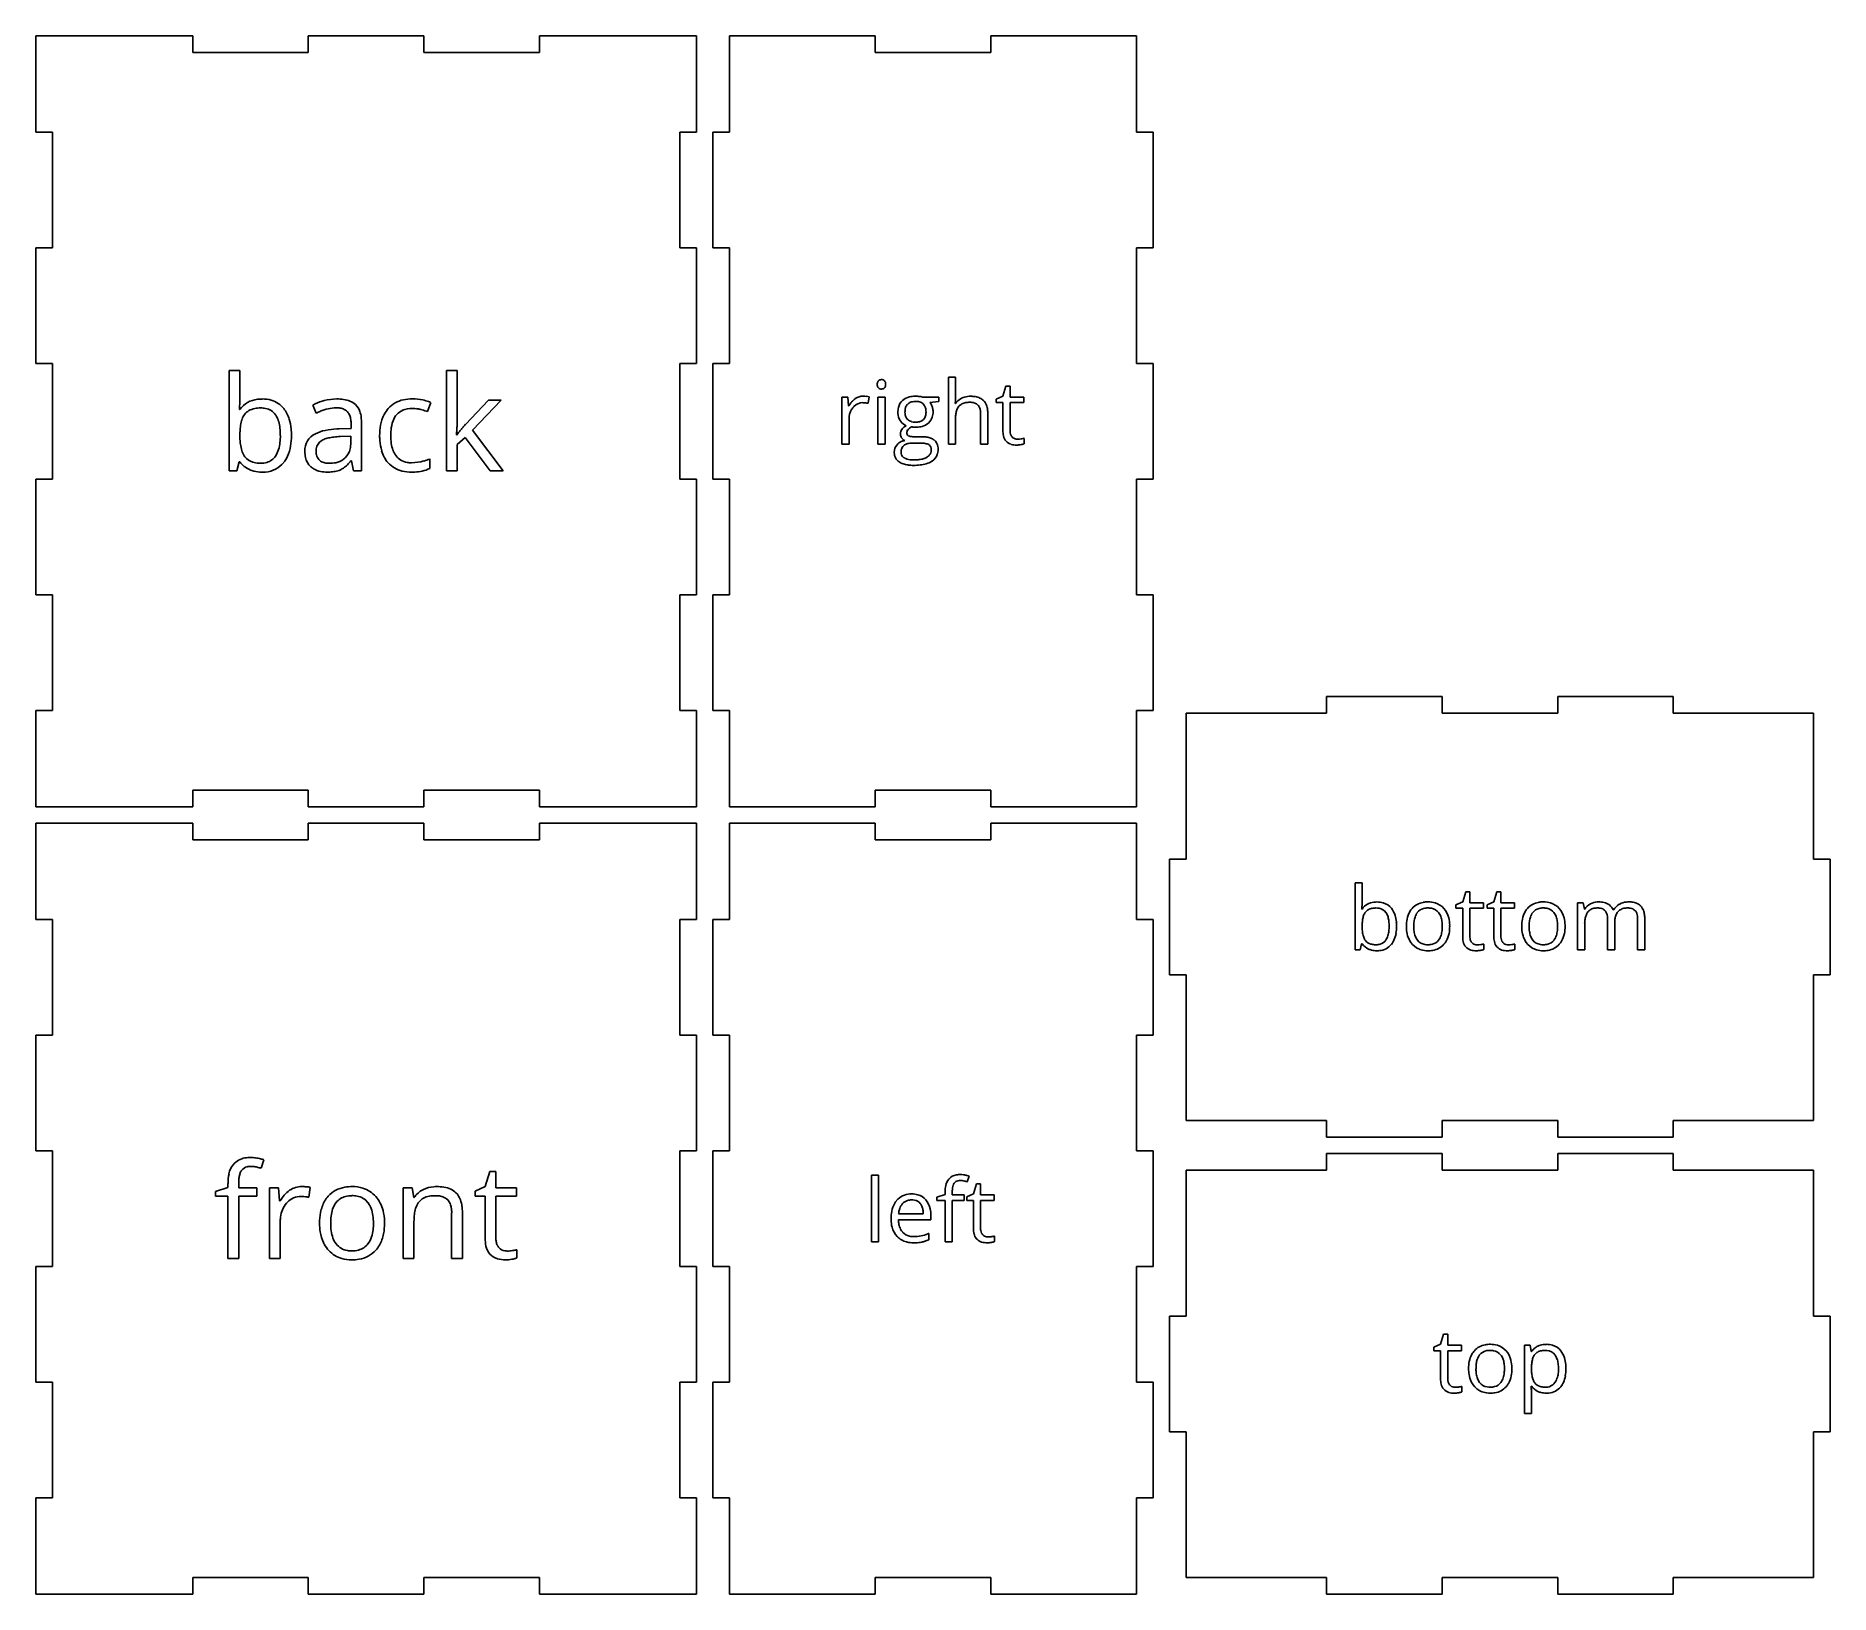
# Model space of a CAD drawing. Header units: millimetres. Extents: x 0 to 326, y 3 to 286.
import ezdxf

# ---------------------------------------------------------------- set-up
doc = ezdxf.new("R2010")
doc.units = ezdxf.units.MM

msp = doc.modelspace()

# ---------------------------------------------------------------- linework, layer by layer
at = {"layer": 'back_labelLayer'}
for p, q in [((35.12, 207), (35.12, 225.23)), ((35.12, 225.23), (37.07, 225.23)), ((37.07, 225.23), (37.07, 220.8)), ((74.6, 207), (74.6, 225.23)), ((74.6, 225.23), (76.52, 225.23)), ((76.52, 225.23), (76.52, 215.57)), ((50.91, 217.46), (50.31, 218.95)), ((71.74, 219.41), (71.14, 217.76)), ((78.06, 215.45), (82.21, 219.84)), ((84.52, 219.84), (79.31, 214.37)), ((82.21, 219.84), (84.52, 219.84)), ((36.97, 218.13), (37.07, 218.13)), ((57.27, 214.7), (57.27, 215.5)), ((59.17, 215.77), (59.17, 207)), ((55.09, 214.63), (57.27, 214.7)), ((57.22, 213.32), (55.28, 213.23)), ((57.22, 212.16), (57.22, 213.32)), ((76.43, 213.57), (76.52, 213.57)), ((77.99, 213.07), (76.52, 211.8)), ((82.52, 207), (77.99, 213.07)), ((79.31, 214.37), (84.88, 207)), ((36.93, 208.65), (36.52, 207)), ((37.07, 208.65), (36.93, 208.65)), ((57.34, 208.83), (57.25, 208.83)), ((57.73, 207), (57.34, 208.83)), ((71.55, 209.16), (71.55, 207.43)), ((76.52, 211.8), (76.52, 207)), ((36.52, 207), (35.12, 207)), ((59.17, 207), (57.73, 207)), ((76.52, 207), (74.6, 207)), ((84.88, 207), (82.52, 207))]:
    msp.add_line(p, q, dxfattribs=at)
for centre, radius, start, end in [((7.8, 220.39), 29.26, 355.7239, 358.1259), ((-3.49, 220.77), 40.56, 358.1123, 0.0484), ((40.69, 215.6), 4.42, 95.1835, 145.1109), ((40.78, 212.96), 5.47, 89.5731, 100.7324), ((41.08, 213.41), 6.64, 89.8743, 96.8145), ((40.85, 213.93), 4.5, 78.6781, 90.3749), ((41.16, 214.11), 5.95, 74.2393, 90.5624), ((41.55, 215.55), 4.45, 38.5631, 74.067), ((54.57, 211.06), 8.97, 106.3569, 118.335), ((54.95, 209.88), 10.21, 104.5162, 106.549), ((54.67, 211.05), 9.01, 90.0714, 104.6521), ((54.59, 212.12), 6.33, 90.4485, 103.7665), ((54.55, 213.64), 4.81, 83.6507, 90.1753), ((54.7, 211.84), 8.22, 81.568, 90.3249), ((55.18, 214.93), 5.09, 68.2274, 81.7494), ((55.84, 216.58), 3.31, 47.8683, 68.2934), ((55.95, 216.79), 3.08, 19.2331, 46.6741), ((67.78, 214.97), 5.04, 101.4913, 138.3134), ((68.38, 212.44), 7.64, 89.5892, 102.1788), ((68.43, 211.3), 8.78, 77.7702, 89.9475), ((68.26, 210.38), 9.71, 74.6797, 77.9579), ((69.16, 213.63), 6.34, 70.0946, 74.7386), ((70.01, 215.97), 3.85, 63.5034, 70.1862), ((70.42, 216.82), 2.91, 62.9288, 63.1881), ((12.73, 220.05), 24.32, 355.4717, 355.6528), ((47.55, 213.67), 10.47, 171.0668, 177.8457), ((43.21, 214.37), 6.08, 160.8926, 171.2334), ((40.62, 215.3), 3.33, 143.3382, 161.256), ((40, 215.71), 2.59, 120.1403, 142.4249), ((40.37, 215), 3.38, 100.4469, 119.6701), ((41.23, 215.55), 2.84, 35.5408, 79.8011), ((40.91, 215.32), 3.23, 32.7034, 35.5243), ((40.04, 214.82), 4.23, 15.7779, 32.0151), ((37.25, 214), 7.14, 6.1649, 16.0396), ((40.54, 214.77), 5.73, 16.4709, 38.4075), ((37.62, 213.85), 8.79, 5.1338, 16.7973), ((56.61, 205.75), 13.03, 112.2123, 115.9641), ((55.33, 208.98), 9.56, 103.6226, 112.432), ((54.75, 215.26), 3.18, 70.5716, 83.9929), ((55.17, 216.39), 1.97, 42.7296, 71.038), ((54.99, 216.29), 2.17, 20.4094, 41.448), ((53.8, 215.83), 3.45, 7.8273, 20.6042), ((51.68, 215.53), 5.59, 359.6933, 8.0036), ((54.16, 216.13), 4.99, 6.3379, 19.6815), ((51.51, 215.79), 7.65, 359.8027, 6.6583), ((73.19, 213.41), 10.73, 169.8978, 180.3689), ((69.46, 214.1), 6.93, 153.0875, 170.1051), ((68.04, 214.78), 5.36, 138.655, 152.6854), ((71.03, 213.86), 6.53, 160.1418, 175.1368), ((67.99, 215.06), 3.26, 114.4266, 161.6633), ((68.29, 214.04), 4.31, 88.7194, 112.5668), ((68.39, 214.04), 4.31, 87.6749, 89.9748), ((68.32, 212.78), 5.57, 81.691, 87.5079), ((67.97, 210.35), 8.04, 77.2999, 81.7345), ((67.49, 208.1), 10.34, 74.7802, 77.4497), ((67.95, 209.72), 8.65, 68.3294, 74.8831), ((53.47, 215.87), 23.06, 357.5042, 358.3307), ((63.56, 215.59), 12.96, 358.2739, 359.8928), ((109.29, 187.67), 41.8, 138.3418, 139.2877), ((52.05, 213.44), 14.99, 177.6176, 180.0426), ((49.93, 213.38), 12.86, 179.7763, 185.7075), ((44.86, 212.86), 7.76, 185.5925, 194.2051), ((37.2, 212.95), 7.19, 343.4171, 353.6369), ((32.92, 213.5), 11.49, 359.7681, 6.3095), ((33.27, 213.41), 11.15, 353.4935, 0.2205), ((35.02, 213.37), 11.41, 350.6563, 0.338), ((33.94, 213.46), 12.49, 359.8779, 5.4094), ((52.23, 210.69), 3.37, 115.4905, 182.3568), ((53.92, 207.6), 6.89, 101.3568, 117.0799), ((53, 210.73), 2.08, 120.9734, 172.418), ((53.5, 209.97), 2.99, 113.5886, 121.6805), ((54.22, 208.25), 4.86, 102.7995, 113.2433), ((55.27, 201.27), 13.35, 92.4696, 101.7065), ((55.1, 204.53), 8.67, 96.3545, 102.9953), ((55.74, 198.96), 14.28, 91.8565, 96.4478), ((55.66, 195.63), 19, 91.7165, 92.9096), ((52.28, 212.11), 4.94, 346.9178, 0.2825), ((51.03, 212.16), 6.2, 359.8182, 0.0001), ((74.22, 213.33), 11.76, 179.9388, 183.9815), ((71.06, 213.05), 8.58, 183.5914, 196.354), ((75.23, 213.39), 10.75, 174.531, 180.1549), ((73.9, 213.31), 9.42, 179.7041, 188.0744), ((70.5, 212.82), 5.99, 187.9315, 200.3885), ((13.29, 218), 63.29, 356.0329, 356.6443), ((-3.92, 219.16), 80.54, 356.0204, 356.0551), ((38.38, 216.54), 38.16, 356.6325, 357.491), ((85.92, 206.92), 11.52, 142.3234, 144.7075), ((92.06, 202.19), 19.26, 140.4331, 142.3365), ((100.05, 195.61), 29.61, 139.2799, 140.4704), ((40.57, 211.16), 4.31, 215.585, 245.8362), ((41.61, 212.02), 4.41, 193.943, 208.0218), ((40.29, 211.35), 2.93, 208.5536, 217.5606), ((40.19, 211.3), 2.82, 218.169, 253.8047), ((41.19, 211.23), 2.8, 286.0163, 326.8497), ((39.8, 212.15), 4.47, 326.7105, 343.6662), ((40.75, 211.94), 5.47, 321.3161, 335.5436), ((39, 212.69), 7.37, 335.8306, 350.8255), ((53.76, 210.51), 4.89, 179.5457, 192.6949), ((52.11, 210.11), 3.2, 192.0828, 227.4521), ((53.98, 210.54), 3.07, 171.2122, 180.2058), ((53.69, 210.5), 2.78, 179.5266, 192.7787), ((52.75, 210.28), 1.81, 192.3264, 222.058), ((52.68, 210.23), 1.73, 222.5805, 229.2547), ((52.91, 210.54), 2.12, 229.7837, 254.2724), ((53.76, 211.99), 3.58, 281.7121, 306.4594), ((53.94, 211.71), 3.25, 306.9881, 313.856), ((53.91, 211.7), 3.26, 314.1892, 347.427), ((50.92, 213.83), 8.06, 314.7445, 321.7072), ((68.23, 212.18), 5.63, 196.0167, 221.1349), ((68.67, 212.14), 4.03, 200.4183, 216.6393), ((67.9, 211.59), 3.09, 216.9695, 261.3103), ((68.22, 216.61), 8.14, 270.2658, 286.2891), ((67.73, 218.45), 10.05, 286.0461, 292.3654), ((40.9, 211.92), 5.13, 245.9802, 255.5456), ((40.71, 212.92), 4.52, 253.1383, 266.8483), ((41.06, 212.67), 5.9, 255.7755, 270.3185), ((40.86, 214.65), 6.25, 266.3776, 270.0511), ((40.9, 212.27), 3.88, 269.3869, 285.8631), ((41.11, 213.36), 6.6, 269.9226, 275.5481), ((41.42, 211.39), 4.61, 274.064, 321.4081), ((52.2, 210.23), 3.35, 227.769, 237.805), ((52.49, 210.75), 3.94, 238.3273, 258.9184), ((52.9, 212.74), 5.97, 258.672, 270.4047), ((53.23, 211.59), 3.21, 253.9397, 266.4534), ((52.95, 215.52), 8.75, 269.9539, 273.1491), ((53.33, 212.75), 4.38, 266.0783, 270.059), ((53.37, 213.73), 5.36, 269.5792, 282.0414), ((53.09, 213.38), 6.61, 272.9335, 281.4139), ((53.52, 211.3), 4.49, 281.298, 293.7314), ((53.85, 210.46), 3.58, 294.3933, 304.7372), ((52.9, 211.81), 5.24, 304.8486, 314.8531), ((67.67, 211.77), 4.93, 221.7976, 256.802), ((68.25, 214.04), 7.27, 256.4244, 270.489), ((68.24, 213.17), 4.71, 260.1359, 270.2692), ((68.32, 217.43), 10.67, 269.9655, 272.8643), ((68.48, 214.93), 8.16, 272.598, 282.1878), ((69.05, 212.37), 5.53, 282.0344, 296.9455)]:
    msp.add_arc(centre, radius, start, end, dxfattribs=at)
at = {"layer": 'back_outsideCutPath'}
for p, q in [((0, 286), (0, 268.5)), ((7.5, 286), (0, 286)), ((28.5, 286), (7.5, 286)), ((28.5, 283), (28.5, 286)), ((70.5, 286), (49.5, 286)), ((49.5, 286), (49.5, 283)), ((70.5, 283), (70.5, 286)), ((120, 286), (91.5, 286)), ((91.5, 286), (91.5, 283)), ((120, 268.5), (120, 286)), ((49.5, 283), (28.5, 283)), ((91.5, 283), (70.5, 283)), ((0, 268.5), (3, 268.5)), ((3, 268.5), (3, 247.5)), ((117, 247.5), (117, 268.5)), ((117, 268.5), (120, 268.5)), ((3, 247.5), (0, 247.5)), ((0, 247.5), (0, 226.5)), ((120, 247.5), (117, 247.5)), ((120, 226.5), (120, 247.5)), ((0, 226.5), (3, 226.5)), ((3, 226.5), (3, 205.5)), ((117, 205.5), (117, 226.5)), ((117, 226.5), (120, 226.5)), ((3, 205.5), (0, 205.5)), ((0, 205.5), (0, 184.5)), ((120, 205.5), (117, 205.5)), ((120, 184.5), (120, 205.5)), ((0, 184.5), (3, 184.5)), ((3, 184.5), (3, 163.5)), ((117, 163.5), (117, 184.5)), ((117, 184.5), (120, 184.5)), ((3, 163.5), (0, 163.5)), ((0, 163.5), (0, 146)), ((120, 163.5), (117, 163.5)), ((120, 146), (120, 163.5)), ((28.5, 146), (28.5, 149)), ((28.5, 149), (49.5, 149)), ((49.5, 149), (49.5, 146)), ((70.5, 146), (70.5, 149)), ((70.5, 149), (91.5, 149)), ((91.5, 149), (91.5, 146)), ((0, 146), (28.5, 146)), ((49.5, 146), (70.5, 146)), ((91.5, 146), (112.5, 146)), ((112.5, 146), (120, 146))]:
    msp.add_line(p, q, dxfattribs=at)
at = {"layer": 'bottom_labelLayer'}
for p, q in [((239.68, 120), (239.68, 132.16)), ((239.68, 132.16), (240.98, 132.16)), ((240.98, 132.16), (240.98, 129.2)), ((259.24, 128.72), (259.79, 130.55)), ((259.79, 130.55), (260.54, 130.55)), ((260.54, 130.55), (260.54, 128.56)), ((264.89, 128.72), (265.44, 130.55)), ((265.44, 130.55), (266.19, 130.55)), ((266.19, 130.55), (266.19, 128.56)), ((240.91, 127.42), (240.98, 127.42)), ((258.02, 128.18), (259.24, 128.72)), ((258.02, 127.55), (258.02, 128.18)), ((259.24, 127.55), (258.02, 127.55)), ((259.24, 122.46), (259.24, 127.55)), ((260.54, 128.56), (263.02, 128.56)), ((263.02, 127.55), (260.54, 127.55)), ((260.54, 127.55), (260.54, 122.52)), ((263.02, 128.56), (263.02, 127.55)), ((263.66, 128.18), (264.89, 128.72)), ((263.66, 127.55), (263.66, 128.18)), ((264.89, 127.55), (263.66, 127.55)), ((264.89, 122.46), (264.89, 127.55)), ((266.19, 128.56), (268.67, 128.56)), ((268.67, 127.55), (266.19, 127.55)), ((266.19, 127.55), (266.19, 122.52)), ((268.67, 128.56), (268.67, 127.55)), ((280.11, 120), (280.11, 128.56)), ((280.11, 128.56), (281.16, 128.56)), ((281.16, 128.56), (281.37, 127.39)), ((281.37, 127.39), (281.44, 127.39)), ((286.59, 127.27), (286.66, 127.27)), ((281.41, 124.49), (281.41, 120)), ((285.56, 120), (285.56, 125.57)), ((286.86, 124.78), (286.86, 120)), ((291.02, 120), (291.02, 125.57)), ((292.32, 125.59), (292.32, 120)), ((240.88, 121.1), (240.61, 120)), ((240.98, 121.1), (240.88, 121.1)), ((263.09, 121.07), (263.09, 120.08)), ((268.73, 121.07), (268.73, 120.08)), ((240.61, 120), (239.68, 120)), ((281.41, 120), (280.11, 120)), ((286.86, 120), (285.56, 120)), ((292.32, 120), (291.02, 120))]:
    msp.add_line(p, q, dxfattribs=at)
for centre, radius, start, end in [((224.83, 128.7), 16.13, 355.4713, 355.6532), ((221.46, 128.93), 19.51, 355.7239, 358.1259), ((213.94, 129.18), 27.04, 358.1123, 0.0484), ((243.4, 125.74), 2.95, 95.1835, 145.1109), ((242.93, 125.8), 1.72, 120.1403, 142.4249), ((243.18, 125.34), 2.25, 100.4469, 119.6701), ((243.45, 123.97), 3.64, 89.5731, 100.7324), ((243.65, 124.27), 4.43, 89.8744, 96.8145), ((243.5, 124.62), 3, 78.6781, 90.375), ((243.7, 124.74), 3.96, 74.2393, 90.5624), ((243.75, 125.7), 1.89, 35.5408, 79.8011), ((243.97, 125.7), 2.97, 38.5631, 74.067), ((243.29, 125.18), 3.82, 16.4709, 38.4075), ((252.72, 125.16), 3.58, 138.176, 150.2287), ((252.6, 125.25), 3.43, 99.1759, 137.9833), ((252.63, 125.52), 2.07, 103.4685, 142.3119), ((252.94, 123.68), 5.04, 89.7326, 100.076), ((252.89, 124.53), 3.09, 89.4806, 103.8805), ((252.94, 124.35), 3.27, 79.3454, 90.3175), ((253, 124.36), 4.36, 73.5223, 90.5692), ((253.19, 125.46), 2.13, 37.9578, 80.4006), ((253.26, 125.29), 3.4, 41.1446, 73.2134), ((252.77, 124.87), 4.04, 13.5014, 41.0703), ((273.69, 125.16), 3.58, 138.176, 150.2287), ((273.56, 125.25), 3.43, 99.1759, 137.9833), ((273.6, 125.52), 2.07, 103.4685, 142.3119), ((273.9, 123.68), 5.04, 89.7326, 100.076), ((273.85, 124.53), 3.09, 89.4806, 103.8805), ((273.9, 124.35), 3.27, 79.3454, 90.3175), ((273.97, 124.36), 4.36, 73.5223, 90.5692), ((274.15, 125.46), 2.13, 37.9578, 80.4006), ((274.22, 125.29), 3.4, 41.1446, 73.2134), ((273.73, 124.87), 4.04, 13.5014, 41.0703), ((283.63, 126.1), 2.55, 117.121, 149.5424), ((283.32, 125.85), 1.7, 123.7021, 142.3022), ((283.49, 125.55), 2.04, 101.1546, 123.0656), ((283.89, 125.64), 3.08, 93.8343, 117.5072), ((283.73, 124.4), 3.22, 89.5573, 101.4832), ((283.97, 125), 3.72, 89.9662, 94.2832), ((283.76, 124.58), 3.04, 85.5238, 90.0793), ((284.01, 124.47), 4.25, 77.5572, 90.5513), ((283.85, 125.46), 2.15, 72.3601, 85.9562), ((284.1, 126.21), 1.36, 41.0611, 72.8993), ((284.4, 126.17), 2.51, 52.7027, 78.0054), ((284.54, 126.43), 2.21, 22.2098, 51.497), ((289.01, 125.92), 2.71, 119.4042, 150.1829), ((288.76, 125.82), 1.72, 122.3597, 140.2884), ((289.31, 125.46), 3.25, 118.2585, 120.063), ((289.31, 125.43), 3.28, 95.8635, 117.9693), ((288.95, 125.48), 2.11, 101.0032, 121.784), ((289.2, 124.28), 3.34, 89.5621, 101.2962), ((289.42, 124.63), 4.09, 89.9197, 96.2618), ((289.23, 124.61), 3.01, 85.8144, 90.0685), ((289.45, 124.21), 4.51, 79.9361, 90.3804), ((289.31, 125.46), 2.15, 72.6395, 86.2568), ((289.56, 126.21), 1.36, 41.0408, 73.1793), ((289.75, 125.84), 2.85, 62.9723, 80.1665), ((290.07, 126.48), 2.14, 44.229, 62.6229), ((289.97, 126.44), 2.23, 19.5612, 43.3161), ((288.62, 125.93), 3.68, 7.5042, 19.9645), ((250.97, 124.3), 9.99, 177.6177, 180.0426), ((249.55, 124.26), 8.57, 179.7763, 185.7075), ((247.96, 124.45), 6.98, 171.0668, 177.8457), ((245.07, 124.92), 4.06, 160.8926, 171.2334), ((243.34, 125.53), 2.22, 143.3382, 161.256), ((243.54, 125.55), 2.15, 32.7033, 35.5243), ((242.96, 125.22), 2.82, 15.778, 32.0151), ((241.1, 124.67), 4.76, 6.1649, 16.0397), ((238.21, 124.34), 7.66, 359.7681, 6.3095), ((238.44, 124.28), 7.43, 353.4935, 0.2206), ((241.35, 124.57), 5.86, 5.1338, 16.7974), ((239.61, 124.24), 7.6, 350.6563, 0.338), ((238.89, 124.31), 8.32, 359.8779, 5.4093), ((255.74, 124.33), 6.73, 169.2443, 180.3881), ((255.5, 124.26), 6.49, 179.7745, 189.0933), ((253.45, 124.79), 4.4, 150.7112, 169.4695), ((257.2, 124.32), 6.85, 173.0086, 180.2464), ((256.92, 124.26), 6.57, 179.706, 187.9161), ((254.73, 124.63), 4.36, 162.0653, 173.1675), ((253.14, 125.16), 2.68, 142.9026, 162.3749), ((252.75, 125.15), 2.67, 20.0257, 37.4351), ((251.43, 124.66), 4.08, 7.744, 20.069), ((249.06, 124.32), 6.47, 359.7076, 7.8973), ((248.7, 124.27), 6.83, 353.5363, 0.2014), ((250.89, 124.38), 5.99, 1.1277, 13.88), ((250.18, 124.24), 6.7, 349.1762, 0.3863), ((249.26, 124.29), 7.61, 359.9918, 1.5421), ((276.7, 124.33), 6.73, 169.2443, 180.3881), ((276.46, 124.26), 6.49, 179.7745, 189.0933), ((274.42, 124.79), 4.4, 150.7112, 169.4695), ((278.17, 124.32), 6.85, 173.0086, 180.2464), ((277.88, 124.26), 6.57, 179.706, 187.9161), ((275.69, 124.63), 4.36, 162.0653, 173.1675), ((274.1, 125.16), 2.68, 142.9026, 162.3749), ((273.71, 125.15), 2.67, 20.0257, 37.4351), ((272.39, 124.66), 4.08, 7.744, 20.069), ((270.02, 124.32), 6.47, 359.7076, 7.8973), ((269.66, 124.27), 6.83, 353.5363, 0.2014), ((271.85, 124.38), 5.99, 1.1277, 13.88), ((271.14, 124.24), 6.7, 349.1762, 0.3863), ((270.23, 124.29), 7.61, 359.9918, 1.5421), ((287.92, 124.61), 6.52, 171.3042, 178.3502), ((290.44, 124.5), 9.03, 178.0976, 180.0253), ((285.3, 125.02), 3.86, 161.0235, 171.4469), ((283.71, 125.58), 2.17, 143.077, 161.3914), ((283.92, 126.1), 1.57, 20.7071, 40.0217), ((283.15, 125.8), 2.4, 7.9865, 20.7949), ((281.74, 125.59), 3.83, 359.6948, 8.1471), ((292.56, 124.81), 5.7, 172.3776, 180.183), ((294, 124.78), 7.14, 179.8941, 180.0009), ((290.4, 125.11), 3.52, 160.8732, 172.5273), ((289.1, 125.57), 2.14, 140.9765, 161.1699), ((289.39, 126.1), 1.57, 20.7071, 40.0217), ((288.61, 125.8), 2.4, 7.9865, 20.7949), ((287.2, 125.59), 3.83, 359.6948, 8.1471), ((286.37, 125.62), 5.95, 359.7108, 7.6907), ((243.31, 122.77), 2.87, 215.585, 245.8362), ((246.17, 123.91), 5.18, 185.5925, 194.2051), ((244, 123.35), 2.94, 193.943, 208.0218), ((243.13, 122.9), 1.96, 208.5537, 217.5605), ((243.06, 122.87), 1.88, 218.169, 253.8047), ((243.41, 123.95), 3.01, 253.1382, 266.8483), ((243.5, 125.1), 4.17, 266.3776, 270.0511), ((243.54, 123.52), 2.59, 269.3869, 285.8631), ((243.88, 122.93), 3.07, 274.064, 321.4081), ((243.73, 122.82), 1.87, 286.0163, 326.8497), ((242.8, 123.44), 2.98, 326.7105, 343.6662), ((241.07, 123.97), 4.79, 343.4171, 353.6369), ((243.43, 123.29), 3.65, 321.3161, 335.5436), ((242.27, 123.79), 4.92, 335.8306, 350.8255), ((253.83, 123.98), 4.8, 188.9103, 205.3171), ((253.33, 123.78), 4.26, 205.6561, 208.446), ((252.69, 123.38), 3.51, 207.7947, 238.6758), ((254.51, 123.91), 4.13, 187.764, 200.0977), ((253.18, 123.42), 2.72, 200.0846, 216.9132), ((252.7, 123.08), 2.13, 217.3009, 261.7099), ((252.92, 124.15), 3.22, 260.5033, 270.2477), ((252.97, 123.94), 3.01, 269.4482, 284.7256), ((253.2, 123.06), 2.1, 284.5662, 322.6334), ((253.25, 123.33), 3.46, 278.8959, 317.9979), ((252.65, 123.46), 2.78, 323.0089, 342.639), ((251.05, 123.98), 4.46, 342.3616, 353.7538), ((253.13, 123.43), 3.62, 318.144, 329.7567), ((252.43, 123.79), 4.4, 330.2507, 349.4116), ((263.32, 122.42), 4.08, 179.3551, 192.8478), ((261.27, 121.86), 1.96, 190.3818, 253.8772), ((263.15, 122.5), 2.61, 179.6417, 189.7506), ((262.23, 122.34), 1.68, 189.5479, 205.7874), ((261.85, 122.16), 1.26, 206.1294, 221.4084), ((261.81, 122.13), 1.2, 221.5949, 262.3505), ((261.91, 122.65), 1.73, 261.3266, 270.1913), ((261.92, 125.17), 4.26, 269.8804, 278.3028), ((261.96, 124.84), 3.92, 278.4153, 279.008), ((261.49, 127.9), 7.02, 278.9591, 280.5104), ((261.94, 125.45), 4.53, 280.4847, 282.627), ((262.34, 123.68), 2.71, 282.5876, 285.5796), ((262.54, 122.94), 1.95, 285.724, 286.2555), ((268.97, 122.42), 4.08, 179.3551, 192.8478), ((266.92, 121.86), 1.96, 190.3818, 253.8772), ((268.8, 122.5), 2.61, 179.6417, 189.7506), ((267.88, 122.34), 1.68, 189.5479, 205.7874), ((267.5, 122.16), 1.26, 206.1294, 221.4084), ((267.46, 122.13), 1.2, 221.5949, 262.3505), ((267.56, 122.65), 1.73, 261.3266, 270.1913), ((267.57, 125.17), 4.26, 269.8804, 278.3028), ((267.61, 124.84), 3.92, 278.4153, 279.008), ((267.13, 127.9), 7.02, 278.9591, 280.5104), ((267.59, 125.45), 4.53, 280.4847, 282.627), ((267.99, 123.68), 2.71, 282.5876, 285.5796), ((268.19, 122.94), 1.95, 285.724, 286.2555), ((274.79, 123.98), 4.8, 188.9103, 205.3171), ((274.3, 123.78), 4.26, 205.6561, 208.446), ((273.65, 123.38), 3.51, 207.7947, 238.6758), ((275.47, 123.91), 4.13, 187.764, 200.0977), ((274.14, 123.42), 2.72, 200.0846, 216.9132), ((273.66, 123.08), 2.13, 217.3009, 261.7099), ((273.88, 124.15), 3.22, 260.5033, 270.2477), ((273.93, 123.94), 3.01, 269.4482, 284.7256), ((274.17, 123.06), 2.1, 284.5662, 322.6334), ((274.21, 123.33), 3.46, 278.8959, 317.9979), ((273.61, 123.46), 2.78, 323.0089, 342.639), ((272.01, 123.98), 4.46, 342.3616, 353.7538), ((274.09, 123.43), 3.62, 318.144, 329.7567), ((273.39, 123.79), 4.4, 330.2507, 349.4116), ((243.53, 123.28), 3.42, 245.9802, 255.5456), ((243.64, 123.78), 3.93, 255.7755, 270.3185), ((243.67, 124.24), 4.4, 269.9225, 275.5481), ((252.74, 123.47), 3.61, 238.8116, 253.2428), ((252.88, 124.01), 4.16, 253.5437, 270.4182), ((252.93, 124.88), 5.04, 269.7503, 279.8033), ((261.67, 123.23), 3.39, 253.7848, 270.8853), ((261.73, 123.17), 3.32, 270.0031, 270.7604), ((261.71, 123.89), 4.04, 270.8933, 275.5483), ((261.56, 125.46), 5.62, 275.5261, 279.294), ((261.69, 124.7), 4.85, 279.1861, 280.1144), ((261.91, 123.52), 3.65, 280.007, 283.3734), ((262.23, 122.16), 2.26, 283.307, 288.1197), ((262.54, 121.23), 1.28, 287.9889, 295.3048), ((267.32, 123.23), 3.39, 253.7848, 270.8853), ((267.37, 123.17), 3.32, 270.0031, 270.7604), ((267.36, 123.89), 4.04, 270.8933, 275.5483), ((267.21, 125.46), 5.62, 275.5261, 279.294), ((267.34, 124.7), 4.85, 279.1861, 280.1144), ((267.56, 123.52), 3.65, 280.007, 283.3734), ((267.88, 122.16), 2.26, 283.307, 288.1197), ((268.19, 121.23), 1.28, 287.9889, 295.3048), ((273.7, 123.47), 3.61, 238.8116, 253.2428), ((273.84, 124.01), 4.16, 253.5437, 270.4182), ((273.89, 124.88), 5.04, 269.7503, 279.8033)]:
    msp.add_arc(centre, radius, start, end, dxfattribs=at)
at = {"layer": 'bottom_outsideCutPath'}
for p, q in [((209, 163), (209, 136.5)), ((213.5, 163), (209, 163)), ((234.5, 163), (213.5, 163)), ((255.5, 166), (234.5, 166)), ((234.5, 166), (234.5, 163)), ((255.5, 163), (255.5, 166)), ((276.5, 163), (255.5, 163)), ((297.5, 166), (276.5, 166)), ((276.5, 166), (276.5, 163)), ((297.5, 163), (297.5, 166)), ((323, 163), (297.5, 163)), ((323, 157.5), (323, 163)), ((323, 136.5), (323, 157.5)), ((209, 136.5), (206, 136.5)), ((206, 136.5), (206, 115.5)), ((326, 136.5), (323, 136.5)), ((326, 115.5), (326, 136.5)), ((206, 115.5), (209, 115.5)), ((209, 115.5), (209, 94.5)), ((323, 89), (323, 115.5)), ((323, 115.5), (326, 115.5)), ((209, 94.5), (209, 89)), ((209, 89), (234.5, 89)), ((234.5, 89), (234.5, 86)), ((255.5, 86), (255.5, 89)), ((255.5, 89), (276.5, 89)), ((276.5, 89), (276.5, 86)), ((297.5, 86), (297.5, 89)), ((297.5, 89), (318.5, 89)), ((318.5, 89), (323, 89)), ((234.5, 86), (255.5, 86)), ((276.5, 86), (297.5, 86))]:
    msp.add_line(p, q, dxfattribs=at)
at = {"layer": 'front_labelLayer'}
for p, q in [((41.43, 81.89), (40.93, 80.33)), ((81.63, 77.01), (82.45, 79.76)), ((82.45, 79.76), (83.57, 79.76)), ((83.57, 79.76), (83.57, 76.78)), ((32.61, 76.15), (34.9, 76.85)), ((32.61, 75.27), (32.61, 76.15)), ((34.9, 75.27), (32.61, 75.27)), ((34.9, 76.85), (34.9, 77.56)), ((34.9, 63.94), (34.9, 75.27)), ((36.85, 77.61), (36.85, 76.78)), ((36.85, 76.78), (40.12, 76.78)), ((40.12, 75.27), (36.85, 75.27)), ((36.85, 75.27), (36.85, 63.94)), ((40.12, 76.78), (40.12, 75.27)), ((42.46, 63.94), (42.46, 76.78)), ((42.46, 76.78), (44.07, 76.78)), ((44.07, 76.78), (44.29, 74.4)), ((49.86, 76.87), (49.59, 75.07)), ((66.76, 63.94), (66.76, 76.78)), ((66.76, 76.78), (68.34, 76.78)), ((68.34, 76.78), (68.65, 75.02)), ((68.65, 75.02), (68.75, 75.02)), ((79.79, 76.21), (81.63, 77.01)), ((79.79, 75.27), (79.79, 76.21)), ((81.63, 75.27), (79.79, 75.27)), ((81.63, 67.63), (81.63, 75.27)), ((83.57, 76.78), (87.3, 76.78)), ((87.3, 75.27), (83.57, 75.27)), ((83.57, 75.27), (83.57, 67.71)), ((87.3, 76.78), (87.3, 75.27)), ((44.29, 74.4), (44.38, 74.4)), ((75.54, 63.94), (75.54, 72.24)), ((77.49, 72.31), (77.49, 63.94)), ((44.41, 70.83), (44.41, 63.94)), ((68.7, 70.67), (68.7, 63.94)), ((87.39, 65.54), (87.39, 64.05)), ((36.85, 63.94), (34.9, 63.94)), ((44.41, 63.94), (42.46, 63.94)), ((68.7, 63.94), (66.76, 63.94)), ((77.49, 63.94), (75.54, 63.94))]:
    msp.add_line(p, q, dxfattribs=at)
for centre, radius, start, end in [((38.48, 78.83), 3.41, 98.2552, 139.6203), ((39.01, 76.39), 5.91, 89.6697, 99.9314), ((39.01, 76.03), 6.26, 81.5641, 89.7017), ((38.57, 72.96), 9.37, 75.974, 81.6565), ((37.81, 69.83), 12.59, 73.2964, 76.0946), ((42.79, 77.66), 7.88, 167.5776, 180.6587), ((39.08, 78.52), 4.08, 141.7434, 168.2322), ((43.52, 77.72), 6.67, 171.6528, 178.4384), ((40.86, 78.12), 3.97, 161.8438, 171.7847), ((39.22, 78.67), 2.25, 145.0689, 162.1802), ((38.75, 78.98), 1.68, 102.7677, 144.338), ((38.98, 78.07), 2.62, 89.4859, 103.4198), ((38.99, 76.51), 4.18, 83.0761, 89.7927), ((38.74, 74.46), 6.25, 76.5184, 83.0217), ((38, 71.35), 9.45, 71.9613, 76.5918), ((46.03, 77.62), 9.18, 178.1973, 180.0232), ((50.11, 71.18), 6.57, 139.4139, 150.6033), ((48.93, 72.19), 5.02, 124.2322, 139.4161), ((48.16, 71.87), 3.37, 89.6335, 137.0881), ((48.3, 73.14), 3.88, 89.6797, 124.4406), ((48.18, 70.68), 4.56, 87.3437, 89.966), ((48.34, 68.08), 8.93, 84.9923, 90.1281), ((48.1, 69.27), 5.97, 81.5884, 87.1916), ((47.72, 66.7), 8.57, 77.4454, 81.636), ((48.56, 70.49), 6.52, 78.4892, 85.0266), ((57.12, 71.68), 5.37, 138.1759, 150.2288), ((56.94, 71.82), 5.15, 99.1759, 137.9833), ((56.99, 72.21), 3.1, 103.4685, 142.3119), ((57.44, 69.46), 7.56, 89.7326, 100.076), ((57.37, 70.73), 4.63, 89.4806, 103.8805), ((57.44, 70.46), 4.91, 79.3454, 90.3175), ((57.54, 70.48), 6.54, 73.5223, 90.5692), ((57.82, 72.12), 3.2, 37.9578, 80.4006), ((57.92, 71.87), 5.09, 41.1446, 73.2134), ((57.19, 71.24), 6.06, 13.5014, 41.0703), ((72.08, 72.91), 3.94, 116.9443, 147.6526), ((72.49, 72.23), 4.74, 115.8071, 117.6069), ((72.13, 71.66), 3.67, 100.1176, 118.1603), ((72.7, 71.74), 5.27, 94.3227, 115.5454), ((72.55, 69.47), 5.89, 89.5933, 100.3718), ((72.82, 70.64), 6.37, 89.9579, 94.7109), ((72.61, 70.2), 5.16, 84.0198, 90.1511), ((72.87, 69.33), 7.68, 80.5585, 90.3538), ((72.8, 71.87), 3.48, 71.0828, 84.3691), ((73.24, 73.08), 2.19, 43.3791, 71.5386), ((73.35, 72.11), 4.86, 65.1094, 80.7638), ((73.91, 73.36), 3.5, 46.5585, 64.8782), ((73.96, 73.49), 3.37, 19.3849, 45.5997), ((48.87, 71.06), 4.44, 138.9576, 174.5422), ((48.99, 70.94), 4.61, 135.6209, 138.8377), ((61.65, 70.44), 10.1, 169.2443, 180.3881), ((58.22, 71.12), 6.6, 150.7112, 169.4695), ((60.12, 70.89), 6.53, 162.0653, 173.1675), ((57.74, 71.68), 4.02, 142.9026, 162.375), ((57.16, 71.66), 4.01, 20.0257, 37.4351), ((55.18, 70.93), 6.12, 7.744, 20.069), ((51.62, 70.42), 9.71, 359.7076, 7.8973), ((54.36, 70.5), 8.98, 1.1277, 13.88), ((77.89, 70.83), 9.19, 171.1766, 178.3218), ((74.29, 71.41), 5.54, 159.9534, 171.3801), ((72.08, 72.23), 3.18, 140.1519, 160.3146), ((71.71, 72.48), 2.74, 118.5439, 139.1927), ((73.12, 73.03), 2.31, 22.7024, 42.342), ((72.08, 72.6), 3.44, 8.4931, 22.658), ((70.05, 72.28), 5.5, 359.6714, 8.6877), ((72.01, 72.75), 5.45, 6.9634, 19.8363), ((69, 72.35), 8.49, 359.7631, 7.2116), ((50.31, 70.84), 5.9, 173.6908, 180.0883), ((61.28, 70.33), 9.73, 179.7745, 189.0933), ((58.78, 69.91), 7.2, 188.9103, 205.3171), ((63.84, 70.41), 10.28, 173.0086, 180.2464), ((63.41, 70.32), 9.85, 179.706, 187.9161), ((59.8, 69.8), 6.2, 187.7639, 200.0977), ((54.61, 69.91), 6.69, 342.3616, 353.7538), ((51.08, 70.33), 10.25, 353.5363, 0.2014), ((53.3, 70.3), 10.05, 349.1762, 0.3863), ((51.93, 70.37), 11.42, 359.9919, 1.5419), ((81.16, 70.68), 12.46, 178.0811, 180.0236), ((58.03, 69.6), 6.39, 205.656, 208.4462), ((57.07, 69.01), 5.27, 207.7947, 238.6758), ((57.81, 69.07), 4.08, 200.0846, 216.9132), ((57.08, 68.55), 3.19, 217.301, 261.7099), ((57.42, 70.16), 4.83, 260.5033, 270.2477), ((57.48, 69.85), 4.52, 269.4482, 284.7256), ((57.84, 68.52), 3.14, 284.5662, 322.6334), ((57.91, 68.94), 5.19, 278.8959, 317.9979), ((57, 69.13), 4.18, 323.0089, 342.639), ((57.72, 69.09), 5.43, 318.144, 329.7566), ((56.68, 69.63), 6.6, 330.2507, 349.4116), ((87.74, 67.56), 6.11, 179.3551, 192.8478), ((84.67, 66.73), 2.94, 190.3818, 253.8772), ((87.49, 67.68), 3.92, 179.6417, 189.7506), ((86.11, 67.44), 2.51, 189.5479, 205.7874), ((85.54, 67.18), 1.89, 206.1294, 221.4084), ((85.47, 67.13), 1.81, 221.5949, 262.3505), ((85.63, 67.91), 2.6, 261.3266, 270.1913), ((85.65, 71.7), 6.39, 269.8804, 278.3028), ((85.71, 71.2), 5.89, 278.4155, 279.0082), ((84.99, 75.78), 10.52, 278.959, 280.5104), ((85.68, 72.11), 6.79, 280.4848, 282.6268), ((86.27, 69.45), 4.07, 282.5877, 285.5794), ((86.57, 68.35), 2.93, 285.7245, 286.256), ((57.14, 69.14), 5.42, 238.8116, 253.2428), ((57.35, 69.95), 6.25, 253.5437, 270.4183), ((57.43, 71.26), 7.55, 269.7503, 279.8033), ((85.28, 68.78), 5.08, 253.7848, 270.8852), ((85.35, 68.69), 4.99, 270.0031, 270.7604), ((85.32, 69.77), 6.06, 270.8932, 275.5484), ((85.1, 72.12), 8.43, 275.526, 279.2939), ((85.3, 70.98), 7.28, 279.1863, 280.1142), ((85.63, 69.21), 5.48, 280.007, 283.3735), ((86.11, 67.18), 3.38, 283.3069, 288.1199), ((86.57, 65.78), 1.91, 287.9888, 295.3048)]:
    msp.add_arc(centre, radius, start, end, dxfattribs=at)
at = {"layer": 'front_outsideCutPath'}
for p, q in [((0, 143), (0, 125.5)), ((7.5, 143), (0, 143)), ((28.5, 143), (7.5, 143)), ((28.5, 140), (28.5, 143)), ((70.5, 143), (49.5, 143)), ((49.5, 143), (49.5, 140)), ((70.5, 140), (70.5, 143)), ((120, 143), (91.5, 143)), ((91.5, 143), (91.5, 140)), ((120, 125.5), (120, 143)), ((49.5, 140), (28.5, 140)), ((91.5, 140), (70.5, 140)), ((0, 125.5), (3, 125.5)), ((3, 125.5), (3, 104.5)), ((117, 104.5), (117, 125.5)), ((117, 125.5), (120, 125.5)), ((3, 104.5), (0, 104.5)), ((0, 104.5), (0, 83.5)), ((120, 104.5), (117, 104.5)), ((120, 83.5), (120, 104.5)), ((0, 83.5), (3, 83.5)), ((3, 83.5), (3, 62.5)), ((117, 62.5), (117, 83.5)), ((117, 83.5), (120, 83.5)), ((3, 62.5), (0, 62.5)), ((0, 62.5), (0, 41.5)), ((120, 62.5), (117, 62.5)), ((120, 41.5), (120, 62.5)), ((0, 41.5), (3, 41.5)), ((3, 41.5), (3, 20.5)), ((117, 20.5), (117, 41.5)), ((117, 41.5), (120, 41.5)), ((3, 20.5), (0, 20.5)), ((0, 20.5), (0, 3)), ((120, 20.5), (117, 20.5)), ((120, 3), (120, 20.5)), ((28.5, 3), (28.5, 6)), ((28.5, 6), (49.5, 6)), ((49.5, 6), (49.5, 3)), ((70.5, 3), (70.5, 6)), ((70.5, 6), (91.5, 6)), ((91.5, 6), (91.5, 3)), ((0, 3), (28.5, 3)), ((49.5, 3), (70.5, 3)), ((91.5, 3), (112.5, 3)), ((112.5, 3), (120, 3))]:
    msp.add_line(p, q, dxfattribs=at)
at = {"layer": 'left_labelLayer'}
for p, q in [((151.81, 66.96), (151.81, 79.11)), ((151.81, 79.11), (153.11, 79.11)), ((153.11, 79.11), (153.11, 66.96)), ((169.57, 78.93), (169.23, 77.89)), ((163.68, 75.1), (165.21, 75.57)), ((163.68, 74.51), (163.68, 75.1)), ((165.21, 75.57), (165.21, 76.04)), ((166.51, 76.07), (166.51, 75.52)), ((166.51, 75.52), (168.69, 75.52)), ((168.69, 75.52), (168.69, 74.51)), ((169.12, 75.14), (170.35, 75.68)), ((169.12, 74.51), (169.12, 75.14)), ((170.35, 75.68), (170.89, 77.5)), ((170.89, 77.5), (171.64, 77.5)), ((171.64, 77.5), (171.64, 75.52)), ((171.64, 75.52), (174.13, 75.52)), ((174.13, 75.52), (174.13, 74.51)), ((156.75, 72.06), (161.23, 72.06)), ((162.62, 71.82), (162.62, 71)), ((165.21, 74.51), (163.68, 74.51)), ((165.21, 66.96), (165.21, 74.51)), ((168.69, 74.51), (166.51, 74.51)), ((166.51, 74.51), (166.51, 66.96)), ((170.35, 74.51), (169.12, 74.51)), ((170.35, 69.42), (170.35, 74.51)), ((174.13, 74.51), (171.64, 74.51)), ((171.64, 74.51), (171.64, 69.47)), ((162.62, 71), (156.72, 71)), ((162.25, 68.51), (162.25, 67.36)), ((153.11, 66.96), (151.81, 66.96)), ((166.51, 66.96), (165.21, 66.96)), ((174.19, 68.03), (174.19, 67.04))]:
    msp.add_line(p, q, dxfattribs=at)
for centre, radius, start, end in [((168, 76.68), 2.72, 141.7434, 168.2322), ((167.6, 76.89), 2.27, 98.2552, 139.6203), ((167.95, 75.26), 3.94, 89.6697, 99.9314), ((167.95, 75.02), 4.18, 81.5641, 89.7017), ((167.66, 72.97), 6.25, 75.974, 81.6565), ((167.15, 70.89), 8.39, 73.2964, 76.0946), ((158.96, 72.35), 3.32, 92.4763, 140.5386), ((159.13, 71.09), 4.58, 89.9639, 93.9176), ((159.17, 71.73), 3.95, 74.2126, 90.545), ((159.42, 72.64), 3.01, 41.2065, 74.0233), ((170.47, 76.1), 5.26, 167.5776, 180.6587), ((170.96, 76.15), 4.45, 171.6528, 178.4383), ((172.63, 76.08), 6.12, 178.1973, 180.0232), ((169.18, 76.42), 2.65, 161.8438, 171.7847), ((168.09, 76.78), 1.5, 145.0689, 162.1802), ((167.78, 76.99), 1.12, 102.7677, 144.338), ((167.93, 76.38), 1.75, 89.4859, 103.4197), ((167.94, 75.34), 2.79, 83.0761, 89.7927), ((167.77, 73.97), 4.17, 76.5183, 83.0217), ((167.28, 71.9), 6.3, 71.9614, 76.5918), ((162.19, 71.21), 6.81, 168.9539, 180.3843), ((159.96, 71.67), 4.54, 149.4071, 169.1854), ((159.34, 71.99), 3.84, 140.1056, 148.9067), ((161.63, 71.61), 4.9, 172.1545, 174.7616), ((160.52, 71.79), 3.77, 160.3353, 172.5315), ((159.38, 72.21), 2.56, 138.0995, 160.5866), ((158.94, 72.59), 1.98, 106.4657, 137.9176), ((159.1, 72.03), 2.56, 89.4422, 106.209), ((159.13, 71.92), 2.67, 79.6469, 90.291), ((159.32, 72.79), 1.78, 40.0823, 80.6243), ((159.14, 72.66), 2.01, 23.4822, 39.7072), ((158.39, 72.34), 2.82, 8.7342, 23.2772), ((156.81, 72.08), 4.42, 359.6745, 8.9225), ((158.95, 72.23), 3.63, 11.5994, 41.1496), ((157.34, 71.86), 5.28, 359.6148, 12.0336), ((162.79, 71.17), 7.41, 179.9888, 181.7992), ((161.12, 71.07), 5.74, 181.3574, 194.492), ((159.27, 70.56), 3.82, 194.0877, 223.0538), ((161.93, 71.11), 5.21, 181.1447, 190.8007), ((160.09, 70.75), 3.33, 190.6006, 206.0275), ((159.28, 70.36), 2.43, 206.295, 222.5558), ((159.21, 70.32), 2.36, 223.0645, 258.1401), ((159.17, 75.73), 7.85, 291.8255, 293.1613), ((174.42, 69.37), 4.08, 179.3551, 192.8478), ((172.38, 68.82), 1.96, 190.3818, 253.8772), ((174.26, 69.46), 2.61, 179.6417, 189.7506), ((173.33, 69.29), 1.68, 189.5479, 205.7874), ((172.96, 69.12), 1.26, 206.1294, 221.4084), ((159.06, 70.42), 3.57, 223.5466, 256.1957), ((159.43, 71.84), 5.04, 256.0088, 270.4848), ((159.49, 71.5), 3.57, 257.5312, 270.4319), ((159.48, 77.37), 10.57, 269.9669, 271.9932), ((159.5, 74.78), 6.85, 270.1984, 292.209), ((159.58, 74.82), 8.02, 271.912, 275.9727), ((159.85, 72.26), 5.44, 275.9054, 281.6604), ((159.72, 72.75), 5.95, 281.9936, 287.8851), ((159.15, 74.5), 7.79, 287.9023, 293.4862), ((172.78, 70.19), 3.39, 253.7848, 270.8853), ((172.91, 69.09), 1.2, 221.5949, 262.3505), ((173.01, 69.6), 1.73, 261.3266, 270.1913), ((172.83, 70.13), 3.32, 270.0031, 270.7604), ((172.81, 70.84), 4.04, 270.8933, 275.5483), ((173.03, 72.13), 4.26, 269.8804, 278.3028), ((172.66, 72.41), 5.62, 275.5261, 279.294), ((172.8, 71.65), 4.85, 279.1861, 280.1144), ((173.07, 71.8), 3.92, 278.4153, 279.008), ((173.01, 70.48), 3.65, 280.007, 283.3734), ((172.59, 74.85), 7.02, 278.9591, 280.5104), ((173.34, 69.12), 2.26, 283.307, 288.1197), ((173.05, 72.41), 4.53, 280.4847, 282.627), ((173.45, 70.63), 2.71, 282.5876, 285.5796), ((173.65, 68.19), 1.28, 287.9889, 295.3048), ((173.65, 69.9), 1.95, 285.724, 286.2555)]:
    msp.add_arc(centre, radius, start, end, dxfattribs=at)
at = {"layer": 'left_outsideCutPath'}
for p, q in [((126, 143), (126, 125.5)), ((131.5, 143), (126, 143)), ((152.5, 143), (131.5, 143)), ((152.5, 140), (152.5, 143)), ((200, 143), (173.5, 143)), ((173.5, 143), (173.5, 140)), ((200, 125.5), (200, 143)), ((173.5, 140), (152.5, 140)), ((126, 125.5), (123, 125.5)), ((123, 125.5), (123, 104.5)), ((203, 125.5), (200, 125.5)), ((203, 104.5), (203, 125.5)), ((123, 104.5), (126, 104.5)), ((126, 104.5), (126, 83.5)), ((200, 83.5), (200, 104.5)), ((200, 104.5), (203, 104.5)), ((126, 83.5), (123, 83.5)), ((123, 83.5), (123, 62.5)), ((203, 83.5), (200, 83.5)), ((203, 62.5), (203, 83.5)), ((123, 62.5), (126, 62.5)), ((126, 62.5), (126, 41.5)), ((200, 41.5), (200, 62.5)), ((200, 62.5), (203, 62.5)), ((126, 41.5), (123, 41.5)), ((123, 41.5), (123, 20.5)), ((203, 41.5), (200, 41.5)), ((203, 20.5), (203, 41.5)), ((123, 20.5), (126, 20.5)), ((126, 20.5), (126, 3)), ((200, 3), (200, 20.5)), ((200, 20.5), (203, 20.5)), ((152.5, 3), (152.5, 6)), ((152.5, 6), (173.5, 6)), ((173.5, 6), (173.5, 3)), ((126, 3), (152.5, 3)), ((173.5, 3), (194.5, 3)), ((194.5, 3), (200, 3))]:
    msp.add_line(p, q, dxfattribs=at)
at = {"layer": 'right_labelLayer'}
for p, q in [((165.79, 211.84), (165.79, 224)), ((165.79, 224), (167.09, 224)), ((167.09, 224), (167.09, 220.32)), ((175.71, 220.56), (176.25, 222.39)), ((176.25, 222.39), (177, 222.39)), ((177, 222.39), (177, 220.41)), ((146.45, 211.84), (146.45, 220.41)), ((146.45, 220.41), (147.52, 220.41)), ((147.52, 220.41), (147.67, 218.82)), ((147.67, 218.82), (147.73, 218.82)), ((151.38, 220.47), (151.2, 219.27)), ((152.98, 211.84), (152.98, 220.41)), ((152.98, 220.41), (154.28, 220.41)), ((154.28, 220.41), (154.28, 211.84)), ((161.07, 220.41), (164.04, 220.41)), ((164.04, 219.59), (162.45, 219.4)), ((164.04, 220.41), (164.04, 219.59)), ((167.03, 219.22), (167.11, 219.22)), ((174.48, 220.02), (175.71, 220.56)), ((174.48, 219.4), (174.48, 220.02)), ((175.71, 219.4), (174.48, 219.4)), ((175.71, 214.3), (175.71, 219.4)), ((177, 220.41), (179.49, 220.41)), ((179.49, 219.4), (177, 219.4)), ((177, 219.4), (177, 214.36)), ((179.49, 220.41), (179.49, 219.4)), ((147.75, 216.44), (147.75, 211.84)), ((167.09, 216.32), (167.09, 211.84)), ((171.65, 211.84), (171.65, 217.38)), ((172.95, 217.43), (172.95, 211.84)), ((160.63, 212.04), (159.07, 212.04)), ((159.53, 213.2), (161.04, 213.2)), ((179.55, 212.91), (179.55, 211.92)), ((147.75, 211.84), (146.45, 211.84)), ((154.28, 211.84), (152.98, 211.84)), ((167.09, 211.84), (165.79, 211.84)), ((172.95, 211.84), (171.65, 211.84))]:
    msp.add_line(p, q, dxfattribs=at)
for centre, radius, start, end in [((154.31, 222.74), 1.44, 170.8452, 180.3544), ((154.4, 222.72), 1.53, 179.8806, 185.3687), ((153.93, 222.67), 1.06, 184.9926, 198.204), ((153.77, 222.83), 0.892, 155.9679, 171.0516), ((153.56, 222.55), 0.67, 197.7933, 224.8942), ((153.51, 222.94), 0.607, 133.788, 155.9172), ((153.61, 222.83), 0.75, 92.6446, 133.471), ((153.6, 222.59), 0.728, 225.1301, 249.9001), ((153.63, 222.68), 0.824, 250.5, 270.5978), ((153.64, 222.6), 0.99, 89.9691, 93.7642), ((153.65, 222.82), 0.764, 46.3708, 90.8879), ((153.65, 222.62), 0.757, 269.1788, 314.2808), ((153.72, 222.9), 0.655, 17.7252, 46.4473), ((153.74, 222.53), 0.633, 313.6153, 332.2678), ((153.55, 222.63), 0.845, 332.6321, 350.0706), ((153.37, 222.78), 1.03, 4.9428, 18.1901), ((153.06, 222.72), 1.34, 349.8345, 0.3891), ((152.92, 222.73), 1.48, 359.8849, 5.3182), ((151.55, 216.67), 4.38, 139.4139, 150.6033), ((150.72, 216.59), 2.96, 138.9576, 174.5422), ((150.76, 217.34), 3.35, 124.2321, 139.4161), ((150.8, 216.52), 3.07, 135.621, 138.8378), ((150.25, 217.14), 2.25, 89.6335, 137.0881), ((150.34, 217.98), 2.59, 89.6797, 124.4406), ((150.26, 216.34), 3.04, 87.3436, 89.966), ((150.37, 214.61), 5.95, 84.9923, 90.1281), ((150.21, 215.4), 3.98, 81.5884, 87.1917), ((149.96, 213.69), 5.72, 77.4454, 81.636), ((150.51, 216.21), 4.35, 78.4891, 85.0266), ((160.38, 217.66), 3.75, 166.8196, 180.4839), ((159.13, 217.98), 2.47, 132.3288, 167.3341), ((159.3, 217.74), 2.75, 106.2189, 131.5378), ((160.34, 217.77), 2.42, 162.5912, 175.7343), ((159.51, 218.04), 1.56, 135.584, 163.0016), ((159.46, 218.07), 1.49, 122.521, 134.9967), ((159.72, 216.38), 4.18, 93.633, 106.5409), ((159.59, 217.82), 1.77, 101.062, 121.9739), ((159.79, 216.9), 2.72, 89.5859, 101.3334), ((159.86, 214.83), 5.73, 89.9381, 94.0268), ((159.84, 216.8), 2.82, 76.1095, 90.7028), ((159.88, 215.59), 4.97, 82.5852, 90.1849), ((160.03, 216.77), 3.79, 74.0089, 82.5694), ((160.21, 218.1), 1.47, 13.9536, 77.6674), ((158.94, 217.73), 2.79, 359.1806, 15.0432), ((160.8, 218.09), 2.11, 29.4585, 38.3577), ((159.94, 217.6), 3.1, 23.1845, 29.5423), ((159.11, 217.23), 4, 21.2506, 23.3489), ((160.51, 217.79), 2.5, 6.8505, 20.9872), ((162, 219.93), 5.07, 351.9714, 354.9618), ((159.39, 220.16), 7.7, 354.9828, 357.8944), ((155.42, 220.31), 11.67, 357.8674, 0.0683), ((169.3, 217.84), 2.59, 119.8316, 147.9726), ((169.38, 217.36), 2.16, 140.6208, 160.5049), ((169.1, 217.55), 1.82, 118.4551, 139.6706), ((169.62, 217.36), 3.17, 116.6658, 120.4183), ((169.67, 217.21), 3.33, 96.6653, 116.3783), ((169.38, 217), 2.44, 100.1068, 118.0848), ((169.66, 215.54), 3.92, 89.5919, 100.3595), ((169.8, 216.34), 4.21, 89.8927, 96.9959), ((169.69, 216.02), 3.44, 84.0198, 90.1511), ((169.84, 215.29), 5.26, 80.6863, 90.3537), ((169.82, 217.13), 2.32, 71.0828, 84.3691), ((170.11, 217.94), 1.46, 43.3791, 71.5386), ((170.17, 217.21), 3.31, 65.6023, 80.8844), ((170.04, 217.91), 1.54, 22.7024, 42.342), ((169.35, 217.62), 2.29, 8.4932, 22.658), ((170.56, 218.1), 2.34, 46.7401, 65.4131), ((170.59, 218.18), 2.26, 19.2204, 45.7661), ((169.29, 217.7), 3.65, 6.4734, 19.6468), ((151.68, 216.44), 3.94, 173.6908, 180.0883), ((159.9, 217.63), 3.27, 179.9759, 183.6206), ((159.31, 217.57), 2.68, 183.0161, 212.3123), ((159.42, 217.65), 2.82, 212.4714, 215.8876), ((159, 217.3), 2.27, 215.1641, 247.4748), ((160.24, 211.72), 4.07, 121.2352, 125.3795), ((161.32, 217.67), 3.41, 175.3393, 180.0864), ((160.44, 217.64), 2.53, 179.5618, 191.6529), ((159.56, 217.45), 1.63, 191.3555, 213.366), ((159.35, 217.33), 1.39, 213.9574, 227.7971), ((159.53, 217.56), 1.68, 228.2621, 254.7341), ((159.77, 218.36), 2.52, 254.4017, 267.4349), ((159.83, 219.18), 3.34, 267.0154, 270.0323), ((159.87, 218.67), 2.83, 269.2257, 284.3773), ((160.26, 217.33), 1.43, 282.7797, 346.4828), ((160.28, 217.86), 2.88, 284.9316, 310.6223), ((159.1, 217.65), 2.63, 345.4362, 0.7466), ((160.59, 217.51), 2.4, 310.6098, 342.0924), ((160.04, 217.66), 2.97, 342.565, 0.5958), ((159.81, 217.69), 3.2, 359.871, 7.0432), ((173.29, 216.42), 6.2, 171.3202, 178.3407), ((175.46, 216.32), 8.37, 178.1079, 180.023), ((170.87, 216.8), 3.75, 160.1567, 171.5313), ((167.99, 217.4), 3.67, 359.6714, 8.6877), ((167.34, 217.45), 5.61, 359.7945, 6.7744), ((158.15, 210.24), 2.26, 113.8122, 138.3496), ((158.57, 213.72), 1.48, 161.7226, 180.4843), ((158.58, 213.7), 1.49, 179.9835, 182.938), ((158.29, 213.67), 1.2, 182.1767, 215.3416), ((158.41, 213.76), 1.31, 144.4963, 161.335), ((158.55, 209.38), 3.21, 102.2871, 114.1173), ((158.61, 213.9), 1.6, 215.465, 217.1748), ((158.84, 213.44), 1.86, 132.726, 144.1479), ((158.42, 213.74), 1.35, 216.5862, 245.4969), ((159.54, 212.69), 2.88, 125.2212, 132.8656), ((158.87, 210.08), 1.94, 99.8103, 116.8229), ((159.22, 213.9), 0.976, 147.5369, 180.2592), ((158.92, 213.88), 0.672, 179.2919, 198.3581), ((158.79, 213.85), 0.542, 199.2291, 239.5691), ((159.54, 213.68), 1.36, 128.0882, 147.1401), ((158.9, 213.99), 0.72, 238.2198, 239.8458), ((158.98, 214.16), 0.91, 240.7302, 254.5027), ((159.06, 209.06), 2.98, 89.6435, 100.0209), ((160.14, 212.94), 2.31, 117.3935, 128.4095), ((159.23, 215.02), 1.8, 254.1638, 262.2123), ((159.42, 216.39), 3.19, 262.0556, 267.2083), ((159.72, 218.45), 3.52, 259.4964, 263.3904), ((159.52, 218.14), 4.93, 267.092, 270.0864), ((159.78, 219.1), 4.17, 263.4837, 270.1271), ((159.8, 220.56), 5.63, 269.9692, 272.9312), ((159.89, 219.21), 4.28, 272.5335, 285.258), ((160.65, 203.79), 8.25, 86.5054, 90.1399), ((161.07, 207.89), 5.31, 81.5744, 90.306), ((160.86, 207.15), 4.88, 81.4172, 86.5757), ((161.21, 209.38), 2.62, 73.41, 81.5907), ((161.36, 209.79), 3.39, 68.3672, 81.7399), ((161.74, 210.77), 2.34, 52.188, 68.2501), ((162.01, 211.12), 1.9, 8.6201, 51.8982), ((179.78, 214.26), 4.08, 179.3551, 192.8478), ((177.74, 213.71), 1.96, 190.3818, 253.8772), ((179.62, 214.34), 2.61, 179.6417, 189.7506), ((178.69, 214.18), 1.68, 189.5479, 205.7874), ((178.31, 214), 1.26, 206.1294, 221.4084), ((178.27, 213.97), 1.2, 221.5949, 262.3505), ((178.37, 214.49), 1.73, 261.3266, 270.1913), ((178.39, 217.02), 4.26, 269.8804, 278.3028), ((178.43, 216.69), 3.92, 278.4153, 279.008), ((177.95, 219.74), 7.02, 278.9591, 280.5104), ((178.41, 217.29), 4.53, 280.4847, 282.627), ((178.81, 215.52), 2.71, 282.5876, 285.5796), ((179.01, 213.08), 1.28, 287.9889, 295.3048), ((179, 214.79), 1.95, 285.724, 286.2555), ((157.94, 210.43), 1.98, 138.3916, 181.0053), ((158.7, 210.39), 2.74, 179.9784, 183.0226), ((158.06, 210.33), 2.1, 182.208, 207.7461), ((158.01, 210.35), 2.07, 208.9036, 236.4231), ((159.28, 210.42), 2.08, 168.258, 180.382), ((158.51, 210.39), 1.3, 179.2208, 200.9355), ((158.59, 210.58), 1.37, 130.7945, 169.0414), ((158.35, 210.35), 1.15, 202.0287, 236.1457), ((158.69, 210.46), 1.52, 117.2304, 130.5024), ((158.59, 210.65), 1.52, 235.0634, 238.5043), ((158.86, 211.13), 2.08, 239.1066, 254.4863), ((159.22, 212.38), 3.38, 254.2324, 263.4937), ((159.45, 214.31), 5.31, 263.4109, 270.1457), ((159.47, 215.76), 6.77, 269.9087, 269.999), ((159.5, 217.71), 8.72, 269.7958, 275.3991), ((159.83, 214.36), 5.35, 275.2957, 283.3516), ((160.36, 212.17), 3.1, 283.1371, 295.8573), ((160.76, 211.31), 2.15, 296.4047, 301.8009), ((160.69, 212.03), 3.89, 286.2542, 302.528), ((160.91, 211.1), 1.89, 301.2231, 318.6238), ((161.61, 210.72), 1.23, 58.9973, 73.8586), ((161.81, 211.08), 0.817, 31.5096, 58.0778), ((161.26, 210.78), 1.42, 319.0766, 1.1407), ((161.6, 210.96), 1.06, 10.6609, 30.9362), ((160.92, 210.82), 1.75, 359.5461, 10.9905), ((161.1, 211.33), 3.08, 303.1872, 304.1721), ((161.53, 210.78), 2.39, 302.9904, 339.5494), ((161.12, 210.88), 2.81, 340.5269, 0.7202), ((161.08, 210.93), 2.85, 359.743, 9.7327), ((178.14, 215.07), 3.39, 253.7848, 270.8853), ((178.19, 215.01), 3.32, 270.0031, 270.7604), ((178.17, 215.73), 4.04, 270.8933, 275.5483), ((178.02, 217.3), 5.62, 275.5261, 279.294), ((178.16, 216.54), 4.85, 279.1861, 280.1144), ((178.37, 215.36), 3.65, 280.007, 283.3734), ((178.7, 214.01), 2.26, 283.307, 288.1197), ((158.55, 211.12), 3.01, 235.9668, 251.2229), ((159.07, 212.63), 4.6, 251.2102, 262.7064), ((159.42, 215.27), 7.27, 262.5635, 270.2699), ((159.5, 218.28), 10.28, 269.7545, 276.617), ((159.96, 214.45), 6.42, 276.494, 286.4954)]:
    msp.add_arc(centre, radius, start, end, dxfattribs=at)
at = {"layer": 'right_outsideCutPath'}
for p, q in [((126, 286), (126, 268.5)), ((131.5, 286), (126, 286)), ((152.5, 286), (131.5, 286)), ((152.5, 283), (152.5, 286)), ((200, 286), (173.5, 286)), ((173.5, 286), (173.5, 283)), ((200, 268.5), (200, 286)), ((173.5, 283), (152.5, 283)), ((126, 268.5), (123, 268.5)), ((123, 268.5), (123, 247.5)), ((203, 268.5), (200, 268.5)), ((203, 247.5), (203, 268.5)), ((123, 247.5), (126, 247.5)), ((126, 247.5), (126, 226.5)), ((200, 226.5), (200, 247.5)), ((200, 247.5), (203, 247.5)), ((126, 226.5), (123, 226.5)), ((123, 226.5), (123, 205.5)), ((203, 226.5), (200, 226.5)), ((203, 205.5), (203, 226.5)), ((123, 205.5), (126, 205.5)), ((126, 205.5), (126, 184.5)), ((200, 184.5), (200, 205.5)), ((200, 205.5), (203, 205.5)), ((126, 184.5), (123, 184.5)), ((123, 184.5), (123, 163.5)), ((203, 184.5), (200, 184.5)), ((203, 163.5), (203, 184.5)), ((123, 163.5), (126, 163.5)), ((126, 163.5), (126, 146)), ((200, 146), (200, 163.5)), ((200, 163.5), (203, 163.5)), ((152.5, 146), (152.5, 149)), ((152.5, 149), (173.5, 149)), ((173.5, 149), (173.5, 146)), ((126, 146), (152.5, 146)), ((173.5, 146), (194.5, 146)), ((194.5, 146), (200, 146))]:
    msp.add_line(p, q, dxfattribs=at)
at = {"layer": 'top_labelLayer'}
for p, q in [((255.23, 48.37), (255.78, 50.2)), ((255.78, 50.2), (256.53, 50.2)), ((256.53, 50.2), (256.53, 48.21)), ((254.01, 47.83), (255.23, 48.37)), ((254.01, 47.2), (254.01, 47.83)), ((255.23, 47.2), (254.01, 47.2)), ((255.23, 42.11), (255.23, 47.2)), ((256.53, 48.21), (259.02, 48.21)), ((259.02, 47.2), (256.53, 47.2)), ((256.53, 47.2), (256.53, 42.16)), ((259.02, 48.21), (259.02, 47.2)), ((270.45, 35.8), (270.45, 48.21)), ((270.45, 48.21), (271.51, 48.21)), ((271.51, 48.21), (271.69, 47.04)), ((271.69, 47.04), (271.75, 47.04)), ((271.75, 44.23), (271.75, 43.94)), ((259.08, 40.72), (259.08, 39.73)), ((271.75, 40.75), (271.66, 40.75)), ((271.75, 39.33), (271.75, 35.8)), ((271.75, 35.8), (270.45, 35.8))]:
    msp.add_line(p, q, dxfattribs=at)
for centre, radius, start, end in [((264.76, 44.44), 4.4, 150.7112, 169.4695), ((264.03, 44.81), 3.58, 138.176, 150.2287), ((263.91, 44.9), 3.43, 99.1759, 137.9833), ((264.44, 44.81), 2.68, 142.9026, 162.3749), ((263.94, 45.17), 2.07, 103.4685, 142.3119), ((264.24, 43.33), 5.04, 89.7326, 100.076), ((264.2, 44.18), 3.09, 89.4806, 103.8805), ((264.24, 43.99), 3.27, 79.3454, 90.3175), ((264.31, 44.01), 4.36, 73.5223, 90.5692), ((264.49, 45.11), 2.13, 37.9578, 80.4006), ((264.56, 44.94), 3.4, 41.1446, 73.2134), ((264.06, 44.79), 2.67, 20.0257, 37.4351), ((262.73, 44.31), 4.08, 7.744, 20.069), ((264.08, 44.52), 4.04, 13.5014, 41.0703), ((274.61, 45.03), 3.49, 132.3565, 144.9196), ((275.56, 44.63), 3.78, 160.2896, 171.2453), ((274.1, 45.17), 2.22, 141.8891, 160.5973), ((274.07, 45.62), 2.7, 115.4006, 132.3118), ((273.68, 45.46), 1.71, 118.5569, 141.0243), ((273.96, 44.93), 2.31, 100.0868, 118.1918), ((274.28, 45.11), 3.25, 97.7066, 114.8821), ((274.22, 43.53), 3.74, 89.5904, 100.3502), ((274.43, 44.16), 4.2, 89.8468, 97.9474), ((274.25, 44.48), 2.79, 84.0378, 90.0849), ((274.48, 44.39), 3.98, 74.1924, 90.5785), ((274.38, 45.24), 2.02, 35.4482, 85.2267), ((274.75, 45.39), 2.94, 38.0523, 74.0417), ((273.79, 44.8), 2.75, 19.8992, 35.898), ((272.48, 44.33), 4.14, 7.715, 19.886), ((273.99, 44.81), 3.89, 16.3356, 37.909), ((272, 44.2), 5.98, 4.5766, 16.6089), ((267.05, 43.98), 6.73, 169.2443, 180.3881), ((266.8, 43.91), 6.49, 179.7745, 189.0933), ((265.13, 43.63), 4.8, 188.9103, 205.3171), ((268.51, 43.97), 6.85, 173.0086, 180.2464), ((268.22, 43.9), 6.57, 179.706, 187.9161), ((266.03, 44.28), 4.36, 162.0653, 173.1675), ((265.81, 43.56), 4.13, 187.764, 200.0977), ((262.36, 43.63), 4.46, 342.3616, 353.7538), ((260.37, 43.97), 6.47, 359.7076, 7.8973), ((260, 43.91), 6.83, 353.5363, 0.2014), ((263.74, 43.44), 4.4, 330.2507, 349.4116), ((262.19, 44.03), 5.99, 1.1277, 13.88), ((261.48, 43.89), 6.7, 349.1762, 0.3863), ((260.57, 43.94), 7.61, 359.9918, 1.5421), ((277.97, 44.24), 6.21, 171.0868, 178.3247), ((280, 44.15), 8.25, 178.0663, 179.4474), ((280.32, 43.9), 8.57, 179.7763, 185.7075), ((276.94, 43.56), 5.18, 185.5925, 194.2051), ((273.43, 43.25), 3.14, 325.5754, 344.1505), ((271.81, 43.73), 4.83, 343.9336, 355.1138), ((270.1, 43.99), 6.54, 359.7109, 7.861), ((269.74, 43.94), 6.91, 354.8402, 0.1174), ((273.04, 43.44), 4.92, 335.8306, 350.8255), ((270.39, 43.89), 7.6, 350.6563, 0.338), ((269.55, 43.95), 8.44, 359.9003, 4.9018), ((259.31, 42.06), 4.08, 179.3551, 192.8478), ((257.27, 41.51), 1.96, 190.3818, 253.8772), ((259.14, 42.15), 2.61, 179.6417, 189.7506), ((258.22, 41.98), 1.68, 189.5479, 205.7874), ((257.84, 41.81), 1.26, 206.1294, 221.4084), ((257.67, 42.88), 3.39, 253.7848, 270.8853), ((257.8, 41.78), 1.2, 221.5949, 262.3505), ((257.9, 42.3), 1.73, 261.3266, 270.1913), ((257.72, 42.82), 3.32, 270.0031, 270.7604), ((257.7, 43.53), 4.04, 270.8933, 275.5483), ((257.92, 44.82), 4.26, 269.8804, 278.3028), ((257.55, 45.11), 5.62, 275.5261, 279.294), ((257.68, 44.35), 4.85, 279.1861, 280.1144), ((257.96, 44.49), 3.92, 278.4153, 279.008), ((257.9, 43.17), 3.65, 280.007, 283.3734), ((257.48, 47.54), 7.02, 278.9591, 280.5104), ((258.23, 41.81), 2.26, 283.307, 288.1197), ((257.93, 45.1), 4.53, 280.4847, 282.627), ((258.33, 43.32), 2.71, 282.5876, 285.5796), ((258.53, 40.88), 1.28, 287.9889, 295.3048), ((258.53, 42.59), 1.95, 285.724, 286.2555), ((264.64, 43.42), 4.26, 205.6561, 208.446), ((264, 43.03), 3.51, 207.7947, 238.6758), ((264.49, 43.07), 2.72, 200.0846, 216.9132), ((264.04, 43.12), 3.61, 238.8116, 253.2428), ((264, 42.73), 2.13, 217.3009, 261.7099), ((264.18, 43.66), 4.16, 253.5437, 270.4182), ((264.23, 43.8), 3.22, 260.5033, 270.2477), ((264.23, 44.53), 5.04, 269.7503, 279.8033), ((264.27, 43.59), 3.01, 269.4482, 284.7256), ((264.51, 42.71), 2.1, 284.5662, 322.6334), ((264.56, 42.98), 3.46, 278.8959, 317.9979), ((263.95, 43.11), 2.78, 323.0089, 342.639), ((264.43, 43.08), 3.62, 318.144, 329.7567), ((259.48, 39.21), 12.27, 2.9503, 7.2021), ((261.47, 39.32), 10.28, 0.0318, 2.9016), ((274.09, 42.42), 2.87, 215.585, 245.8362), ((274.78, 42.99), 2.94, 193.943, 208.0218), ((273.9, 42.55), 1.96, 208.5537, 217.5605), ((273.83, 42.52), 1.88, 218.169, 253.8047), ((274.3, 42.93), 3.42, 245.9802, 255.5456), ((274.18, 43.59), 3.01, 253.1382, 266.8483), ((274.42, 43.43), 3.93, 255.7755, 270.3185), ((274.28, 44.75), 4.17, 266.3776, 270.0511), ((274.31, 42.76), 2.19, 269.2257, 292.043), ((274.44, 43.89), 4.4, 269.9225, 275.5481), ((274.65, 42.58), 3.07, 274.064, 321.4081), ((274.34, 42.59), 2.01, 293.143, 324.1354), ((273.9, 42.96), 2.58, 323.1617, 325.0152), ((274.21, 42.94), 3.65, 321.3161, 335.5436)]:
    msp.add_arc(centre, radius, start, end, dxfattribs=at)
at = {"layer": 'top_outsideCutPath'}
for p, q in [((255.5, 83), (234.5, 83)), ((234.5, 83), (234.5, 80)), ((255.5, 80), (255.5, 83)), ((297.5, 83), (276.5, 83)), ((276.5, 83), (276.5, 80)), ((297.5, 80), (297.5, 83)), ((209, 80), (209, 53.5)), ((213.5, 80), (209, 80)), ((234.5, 80), (213.5, 80)), ((276.5, 80), (255.5, 80)), ((323, 80), (297.5, 80)), ((323, 74.5), (323, 80)), ((323, 53.5), (323, 74.5)), ((209, 53.5), (206, 53.5)), ((206, 53.5), (206, 32.5)), ((326, 53.5), (323, 53.5)), ((326, 32.5), (326, 53.5)), ((206, 32.5), (209, 32.5)), ((209, 32.5), (209, 11.5)), ((323, 6), (323, 32.5)), ((323, 32.5), (326, 32.5)), ((209, 11.5), (209, 6)), ((209, 6), (234.5, 6)), ((234.5, 6), (234.5, 3)), ((255.5, 3), (255.5, 6)), ((255.5, 6), (276.5, 6)), ((276.5, 6), (276.5, 3)), ((297.5, 3), (297.5, 6)), ((297.5, 6), (318.5, 6)), ((318.5, 6), (323, 6)), ((234.5, 3), (255.5, 3)), ((276.5, 3), (297.5, 3))]:
    msp.add_line(p, q, dxfattribs=at)

doc.saveas('drawing.dxf')
